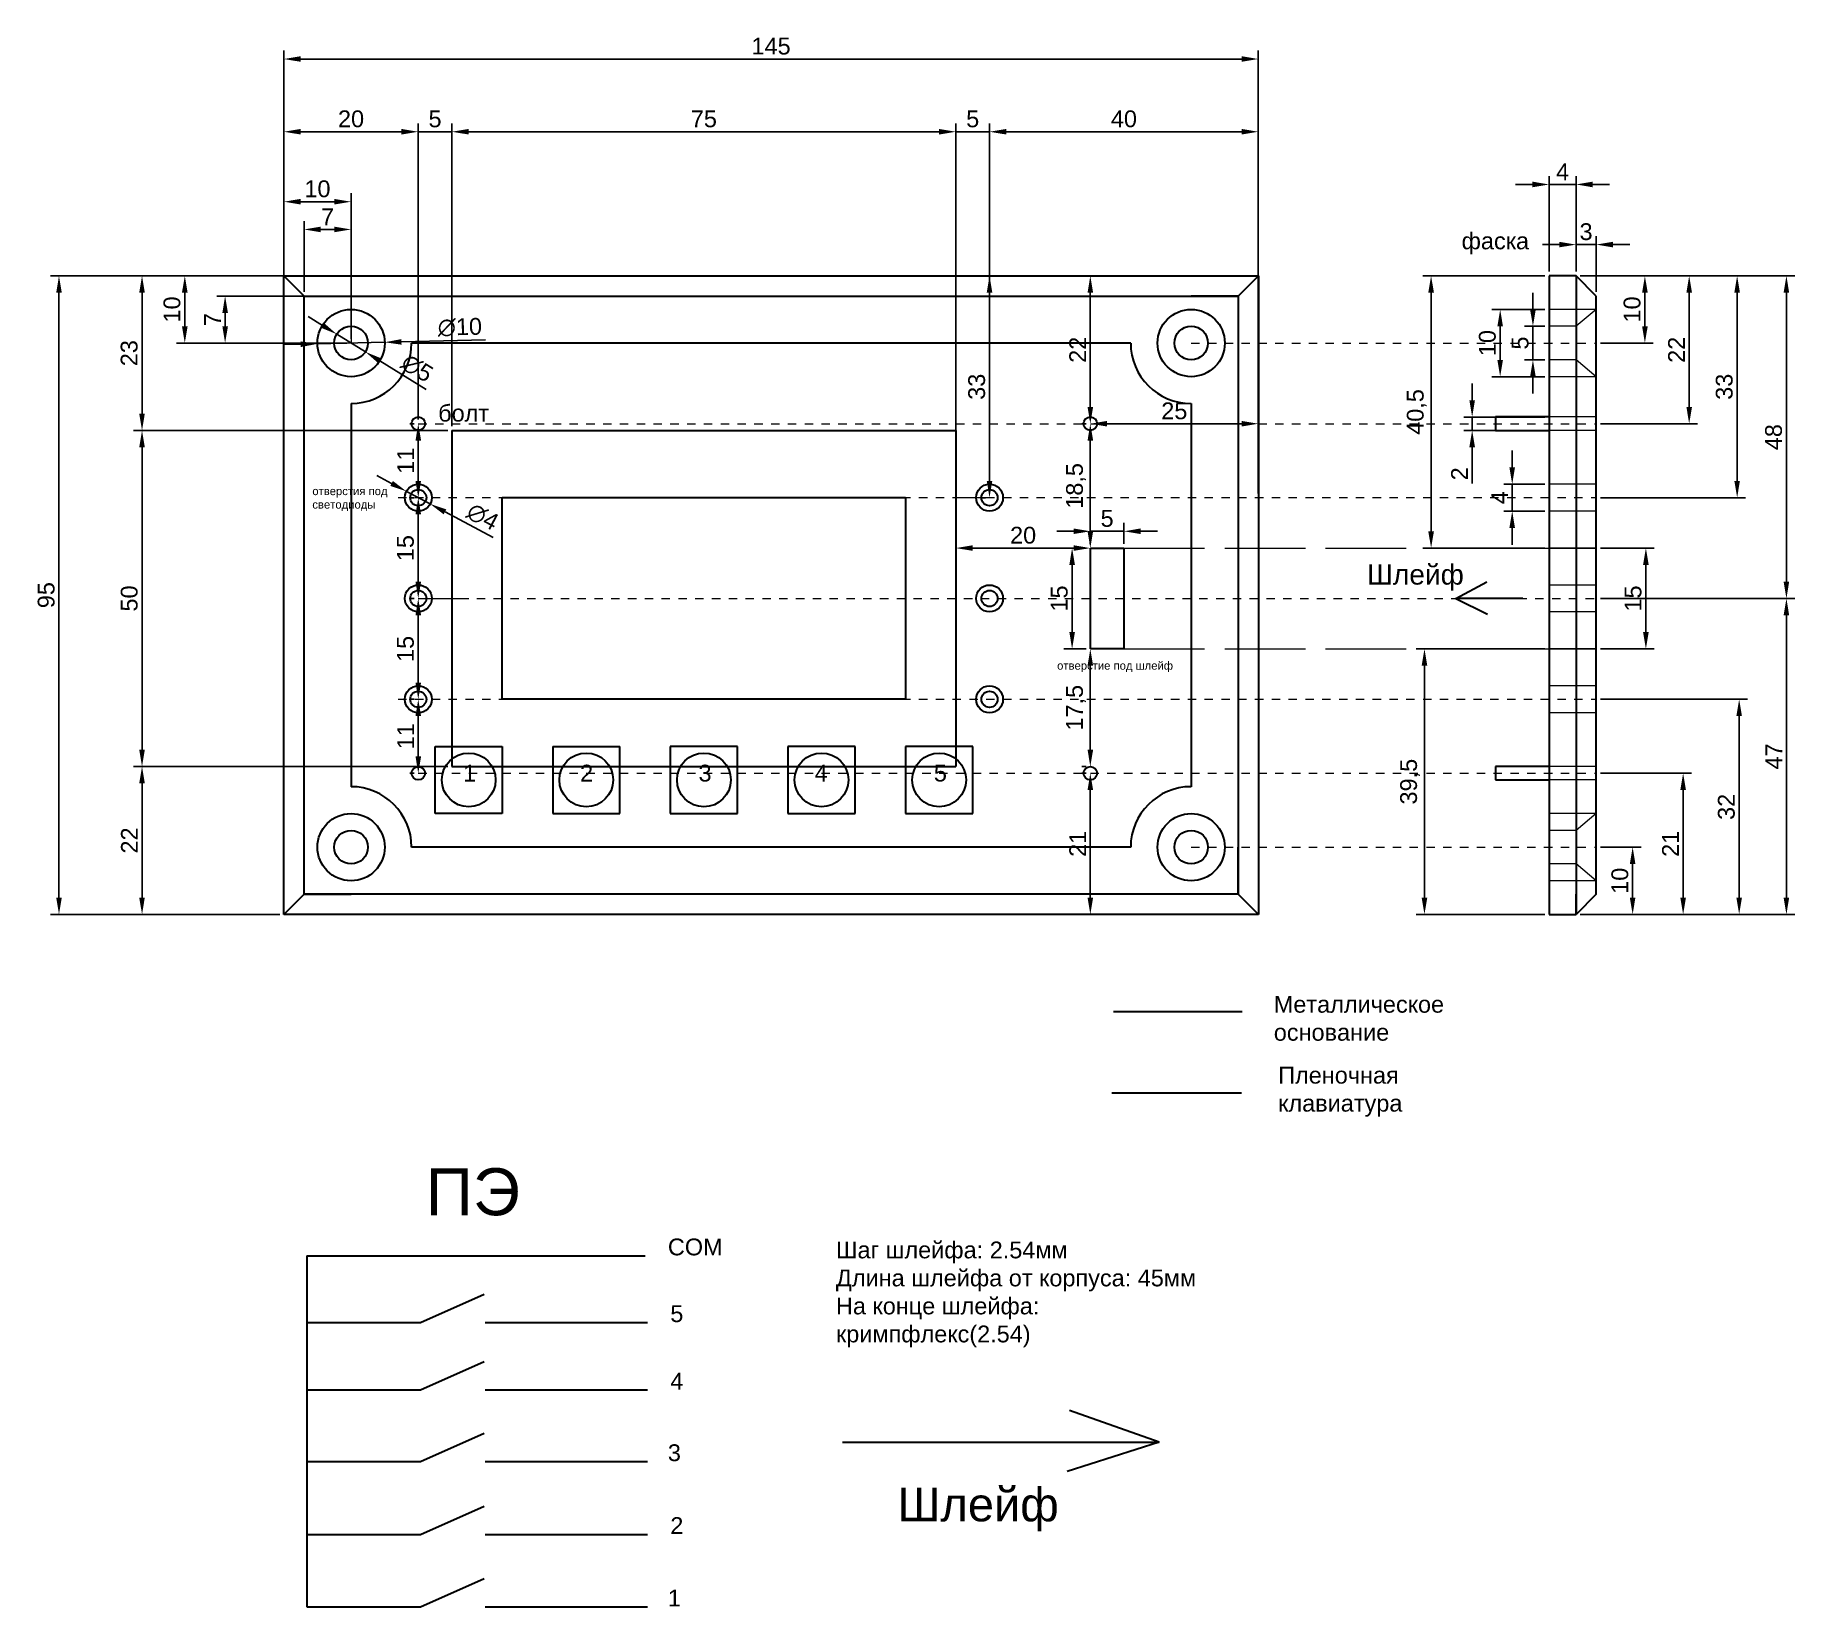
# Model space of a CAD drawing. Header units: millimetres. Extents: x 1209 to 1471, y 1140 to 1373.
import ezdxf

# ---------------------------------------------------------------- set-up
doc = ezdxf.new("R2010")
doc.units = ezdxf.units.MM
doc.linetypes.add('ACAD_ISO02W100', pattern=[15, 12, -3])
doc.linetypes.add('JIS_02_1.2', pattern=[2.5, 1.25, -1.25])
doc.layers.get('0').update_dxf_attribs({"lineweight": 30})
doc.layers.add('пленочная клавиатура', color=130, linetype='Continuous', lineweight=30)
doc.layers.add('размер', color=7, linetype='Continuous', lineweight=15)
doc.styles.get("Standard").update_dxf_attribs({"font": 'arial.ttf'})
doc.dimstyles.new('ISO-25', dxfattribs={"dimtxt": 2.5, "dimasz": 2.5, "dimexe": 1.25, "dimexo": 0.625, "dimtad": 1, "dimtxsty": 'Standard', "dimcen": 2.5, "dimadec": 0, "dimazin": 0, "dimtfac": 1, "dimtmove": 0, "dimatfit": 3, "dimfxl": 1, "dimarcsym": 0})

msp = doc.modelspace()

# ---------------------------------------------------------------- texts
at = {"attachment_point": 1}
for s, width, insert, char_height in [('Шлейф', 34.18474, (1407.31, 1294.686), 3), ('Металлическое основание', 23.18369, (1393.43, 1230.498), 2.5), ('ПЭ', 100.20166, (1267.231, 1204.857), 7), ('СОМ', 100.20166, (1303.272, 1194.396), 2.5), ('5', 100.20166, (1303.633, 1184.462), 2.5), ('4', 100.20166, (1303.633, 1174.425), 2.5), ('3', 100.20166, (1303.272, 1163.778), 2.5), ('Шлейф', 34.18474, (1337.437, 1157.323), 5), ('2', 100.20166, (1303.633, 1152.941), 2.5), ('1', 100.20166, (1303.272, 1142.164), 2.5)]:
    msp.add_mtext_dynamic_manual_height_columns(s, width=width, gutter_width=12.5, heights=[0], dxfattribs=dict(at, insert=insert, char_height=char_height))
at = {"layer": 'пленочная клавиатура', "char_height": 2.5, "attachment_point": 1}
for s, width, insert in [('1', 4.99568, (1272.814, 1264.891)), ('2', 4.99568, (1290.21, 1264.891)), ('3', 4.99568, (1307.832, 1264.891)), ('4', 4.99568, (1325.114, 1264.891)), ('5', 4.99568, (1342.85, 1264.891)), ('Пленочная клавиатура', 27.42562, (1394.085, 1219.946))]:
    msp.add_mtext_dynamic_manual_height_columns(s, width=width, gutter_width=12.5, heights=[0], dxfattribs=dict(at, insert=insert))
at = {"layer": 'размер', "attachment_point": 1}
for s, width, insert, char_height in [('фаска', 16.99675, (1421.38, 1344.074), 2.5), ('болт', 16.99675, (1269.098, 1318.45), 2.5), ('отверстия под светодиоды', 11.2206, (1250.366, 1306.198), 1.2), ('отверстие под шлейф', 26.24797, (1361.194, 1280.234), 1.2), ('Шаг шлейфа: 2.54мм^JДлина шлейфа от корпуса: 45мм^JНа конце шлейфа: кримпфлекс(2.54)', 55.23515, (1328.287, 1193.951), 2.5)]:
    msp.add_mtext_dynamic_manual_height_columns(s, width=width, gutter_width=12.5, heights=[0], dxfattribs=dict(at, insert=insert, char_height=char_height))

# ---------------------------------------------------------------- blocks, each defined once
blk = doc.blocks.new('*D1')
at = {"layer": 'размер', "color": 0, "lineweight": -2, "transparency": 16777216}
for p, q in [((1246.13, 1338.25), (1246.13, 1371.13)), ((1248.63, 1369.88), (1388.63, 1369.88)), ((1391.13, 1338.25), (1391.13, 1371.13))]:
    blk.add_line(p, q, dxfattribs=at)
at = {"layer": 'размер', "color": 0, "transparency": 16777216}
for points in [[(1248.63, 1370.3), (1248.63, 1369.47), (1246.13, 1369.88)], [(1388.63, 1370.3), (1388.63, 1369.47), (1391.13, 1369.88)]]:
    blk.add_solid(points, dxfattribs=at)
at = {"layer": 'размер', "color": 0, "transparency": 16777216, "insert": (1318.63, 1371.79), "char_height": 2.5, "attachment_point": 5}
blk.add_mtext('145', dxfattribs=at)
blk = doc.blocks.new('*D2')
at = {"layer": 'размер', "color": 0, "lineweight": -2, "transparency": 16777216}
for p, q in [((1245.51, 1337.62), (1211.42, 1337.62)), ((1212.67, 1335.12), (1212.67, 1245.12)), ((1245.51, 1242.62), (1211.42, 1242.62))]:
    blk.add_line(p, q, dxfattribs=at)
at = {"layer": 'размер', "color": 0, "transparency": 16777216}
for points in [[(1212.26, 1335.12), (1213.09, 1335.12), (1212.67, 1337.62)], [(1212.26, 1245.12), (1213.09, 1245.12), (1212.67, 1242.62)]]:
    blk.add_solid(points, dxfattribs=at)
at = {"layer": 'размер', "color": 0, "transparency": 16777216, "insert": (1210.77, 1290.12), "char_height": 2.5, "attachment_point": 5, "rotation": 90}
blk.add_mtext('95', dxfattribs=at)
blk = doc.blocks.new('*D3')
at = {"layer": 'размер', "color": 0, "lineweight": -2, "transparency": 16777216}
for p, q in [((1438.4, 1338.25), (1438.4, 1343.52)), ((1441.4, 1335.25), (1441.4, 1343.52)), ((1435.9, 1342.27), (1433.4, 1342.27)), ((1438.4, 1342.27), (1441.4, 1342.27)), ((1443.9, 1342.27), (1446.4, 1342.27))]:
    blk.add_line(p, q, dxfattribs=at)
at = {"layer": 'размер', "color": 0, "transparency": 16777216}
for points in [[(1435.9, 1342.69), (1435.9, 1341.86), (1438.4, 1342.27)], [(1443.9, 1342.69), (1443.9, 1341.86), (1441.4, 1342.27)]]:
    blk.add_solid(points, dxfattribs=at)
at = {"layer": 'размер', "color": 0, "transparency": 16777216, "insert": (1439.9, 1344.18), "char_height": 2.5, "attachment_point": 5}
blk.add_mtext('3', dxfattribs=at)
blk = doc.blocks.new('*D4')
at = {"layer": 'размер', "color": 0, "lineweight": -2, "transparency": 16777216}
for p, q in [((1431.9, 1351.22), (1429.4, 1351.22)), ((1434.4, 1338.25), (1434.4, 1352.47)), ((1434.4, 1351.22), (1438.4, 1351.22)), ((1438.4, 1338.25), (1438.4, 1352.47)), ((1440.9, 1351.22), (1443.4, 1351.22))]:
    blk.add_line(p, q, dxfattribs=at)
at = {"layer": 'размер', "color": 0, "transparency": 16777216}
for points in [[(1431.9, 1351.64), (1431.9, 1350.8), (1434.4, 1351.22)], [(1440.9, 1351.64), (1440.9, 1350.8), (1438.4, 1351.22)]]:
    blk.add_solid(points, dxfattribs=at)
at = {"layer": 'размер', "color": 0, "transparency": 16777216, "insert": (1436.4, 1353.1), "char_height": 2.5, "attachment_point": 5}
blk.add_mtext('4', dxfattribs=at)
blk = doc.blocks.new('*D6')
at = {"layer": 'размер', "color": 0, "lineweight": -2, "transparency": 16777216}
for p, q in [((1251.14, 1327.51), (1261.13, 1327.74)), ((1276.13, 1328.08), (1263.63, 1327.8)), ((1248.64, 1327.45), (1246.14, 1327.39))]:
    blk.add_line(p, q, dxfattribs=at)
at = {"layer": 'размер', "color": 0, "transparency": 16777216}
for points in [[(1248.63, 1327.87), (1248.65, 1327.03), (1251.14, 1327.51)], [(1263.62, 1328.21), (1263.64, 1327.38), (1261.13, 1327.74)]]:
    blk.add_solid(points, dxfattribs=at)
at = {"layer": 'размер', "color": 0, "transparency": 16777216, "insert": (1272.32, 1329.97), "char_height": 2.5, "attachment_point": 5, "rotation": 1.313}
blk.add_mtext('∅10', dxfattribs=at)
blk = doc.blocks.new('*D7')
at = {"layer": 'размер', "color": 0, "lineweight": -2, "transparency": 16777216}
for p, q in [((1251.88, 1330.25), (1249.75, 1331.56)), ((1254.01, 1328.94), (1258.26, 1326.31)), ((1267.31, 1320.73), (1260.39, 1325))]:
    blk.add_line(p, q, dxfattribs=at)
at = {"layer": 'размер', "color": 0, "transparency": 16777216}
for points in [[(1252.1, 1330.6), (1251.66, 1329.9), (1254.01, 1328.94)], [(1260.61, 1325.35), (1260.17, 1324.64), (1258.26, 1326.31)]]:
    blk.add_solid(points, dxfattribs=at)
at = {"layer": 'размер', "color": 0, "transparency": 16777216, "insert": (1265.95, 1323.88), "char_height": 2.5, "attachment_point": 5, "rotation": 328.3128}
blk.add_mtext('∅5', dxfattribs=at)
blk = doc.blocks.new('*D8')
at = {"layer": 'размер', "color": 0, "lineweight": -2, "transparency": 16777216}
for p, q in [((1255.51, 1334.62), (1236.14, 1334.62)), ((1237.39, 1332.12), (1237.39, 1330.12)), ((1255.51, 1327.62), (1236.14, 1327.62))]:
    blk.add_line(p, q, dxfattribs=at)
at = {"layer": 'размер', "color": 0, "transparency": 16777216}
for points in [[(1236.98, 1332.12), (1237.81, 1332.12), (1237.39, 1334.62)], [(1236.98, 1330.12), (1237.81, 1330.12), (1237.39, 1327.62)]]:
    blk.add_solid(points, dxfattribs=at)
at = {"layer": 'размер', "color": 0, "transparency": 16777216, "insert": (1235.52, 1331.12), "char_height": 2.5, "attachment_point": 5, "rotation": 90}
blk.add_mtext('7', dxfattribs=at)
blk = doc.blocks.new('*D9')
at = {"layer": 'размер', "color": 0, "lineweight": -2, "transparency": 16777216}
for p, q in [((1249.13, 1335.25), (1249.13, 1345.78)), ((1251.63, 1344.53), (1253.63, 1344.53)), ((1256.13, 1335.25), (1256.13, 1345.78))]:
    blk.add_line(p, q, dxfattribs=at)
at = {"layer": 'размер', "color": 0, "transparency": 16777216}
for points in [[(1251.63, 1344.94), (1251.63, 1344.11), (1249.13, 1344.53)], [(1253.63, 1344.94), (1253.63, 1344.11), (1256.13, 1344.53)]]:
    blk.add_solid(points, dxfattribs=at)
at = {"layer": 'размер', "color": 0, "transparency": 16777216, "insert": (1252.63, 1346.4), "char_height": 2.5, "attachment_point": 5}
blk.add_mtext('7', dxfattribs=at)
blk = doc.blocks.new('*D12')
at = {"layer": 'размер', "color": 0, "lineweight": -2, "transparency": 16777216}
for p, q in [((1366.13, 1316.25), (1366.13, 1316.87)), ((1368.63, 1315.62), (1388.63, 1315.62)), ((1391.13, 1316.25), (1391.13, 1316.87))]:
    blk.add_line(p, q, dxfattribs=at)
at = {"layer": 'размер', "color": 0, "transparency": 16777216}
for points in [[(1368.63, 1316.04), (1368.63, 1315.21), (1366.13, 1315.62)], [(1388.63, 1316.04), (1388.63, 1315.21), (1391.13, 1315.62)]]:
    blk.add_solid(points, dxfattribs=at)
at = {"layer": 'размер', "color": 0, "transparency": 16777216, "insert": (1378.63, 1317.52), "char_height": 2.5, "attachment_point": 5}
blk.add_mtext('25', dxfattribs=at)
blk = doc.blocks.new('*D13')
at = {"layer": 'размер', "color": 0, "lineweight": -2, "transparency": 16777216}
for p, q in [((1365.51, 1337.62), (1364.88, 1337.62)), ((1366.13, 1318.12), (1366.13, 1335.12)), ((1365.51, 1315.62), (1364.88, 1315.62))]:
    blk.add_line(p, q, dxfattribs=at)
at = {"layer": 'размер', "color": 0, "transparency": 16777216}
for points in [[(1365.72, 1335.12), (1366.55, 1335.12), (1366.13, 1337.62)], [(1365.72, 1318.12), (1366.55, 1318.12), (1366.13, 1315.62)]]:
    blk.add_solid(points, dxfattribs=at)
at = {"layer": 'размер', "color": 0, "transparency": 16777216, "insert": (1364.25, 1326.62), "char_height": 2.5, "attachment_point": 5, "rotation": 90}
blk.add_mtext('22', dxfattribs=at)
blk = doc.blocks.new('*D14')
at = {"layer": 'размер', "color": 0, "lineweight": -2, "transparency": 16777216}
for p, q in [((1246.13, 1316.25), (1246.13, 1360.31)), ((1263.63, 1359.06), (1248.63, 1359.06)), ((1266.13, 1359.69), (1266.13, 1360.31))]:
    blk.add_line(p, q, dxfattribs=at)
at = {"layer": 'размер', "color": 0, "transparency": 16777216}
for points in [[(1248.63, 1359.48), (1248.63, 1358.65), (1246.13, 1359.06)], [(1263.63, 1359.48), (1263.63, 1358.65), (1266.13, 1359.06)]]:
    blk.add_solid(points, dxfattribs=at)
at = {"layer": 'размер', "color": 0, "transparency": 16777216, "insert": (1256.13, 1360.97), "char_height": 2.5, "attachment_point": 5}
blk.add_mtext('20', dxfattribs=at)
blk = doc.blocks.new('*D15')
at = {"layer": 'размер', "color": 0, "lineweight": -2, "transparency": 16777216}
for p, q in [((1365.51, 1263.62), (1364.88, 1263.62)), ((1366.13, 1261.12), (1366.13, 1245.12)), ((1365.51, 1242.62), (1364.88, 1242.62))]:
    blk.add_line(p, q, dxfattribs=at)
at = {"layer": 'размер', "color": 0, "transparency": 16777216}
for points in [[(1365.72, 1261.12), (1366.55, 1261.12), (1366.13, 1263.62)], [(1365.72, 1245.12), (1366.55, 1245.12), (1366.13, 1242.62)]]:
    blk.add_solid(points, dxfattribs=at)
at = {"layer": 'размер', "color": 0, "transparency": 16777216, "insert": (1364.25, 1253.12), "char_height": 2.5, "attachment_point": 5, "rotation": 90}
blk.add_mtext('21', dxfattribs=at)
blk = doc.blocks.new('*D52')
at = {"layer": 'размер', "color": 0, "lineweight": -2, "transparency": 16777216}
for p, q in [((1262.16, 1306.73), (1259.95, 1307.91)), ((1264.37, 1305.56), (1267.9, 1303.69)), ((1277.26, 1298.71), (1270.11, 1302.51))]:
    blk.add_line(p, q, dxfattribs=at)
at = {"layer": 'размер', "color": 0, "transparency": 16777216}
for points in [[(1262.36, 1307.1), (1261.97, 1306.37), (1264.37, 1305.56)], [(1270.3, 1302.88), (1269.91, 1302.14), (1267.9, 1303.69)]]:
    blk.add_solid(points, dxfattribs=at)
at = {"layer": 'размер', "color": 0, "transparency": 16777216, "insert": (1275.71, 1301.77), "char_height": 2.5, "attachment_point": 5, "rotation": 332.0296}
blk.add_mtext('∅4', dxfattribs=at)
blk = doc.blocks.new('*D59')
at = {"layer": 'размер', "color": 0, "lineweight": -2, "transparency": 16777216}
for p, q in [((1265.51, 1304.62), (1264.88, 1304.62)), ((1266.13, 1302.12), (1266.13, 1292.12)), ((1265.51, 1289.62), (1264.88, 1289.62))]:
    blk.add_line(p, q, dxfattribs=at)
at = {"layer": 'размер', "color": 0, "transparency": 16777216}
for points in [[(1265.72, 1302.12), (1266.55, 1302.12), (1266.13, 1304.62)], [(1265.72, 1292.12), (1266.55, 1292.12), (1266.13, 1289.62)]]:
    blk.add_solid(points, dxfattribs=at)
at = {"layer": 'размер', "color": 0, "transparency": 16777216, "insert": (1264.23, 1297.12), "char_height": 2.5, "attachment_point": 5, "rotation": 90}
blk.add_mtext('15', dxfattribs=at)
blk = doc.blocks.new('*D60')
at = {"layer": 'размер', "color": 0, "lineweight": -2, "transparency": 16777216}
for p, q in [((1265.51, 1289.62), (1264.88, 1289.62)), ((1266.13, 1287.12), (1266.13, 1277.12)), ((1265.51, 1274.62), (1264.88, 1274.62))]:
    blk.add_line(p, q, dxfattribs=at)
at = {"layer": 'размер', "color": 0, "transparency": 16777216}
for points in [[(1265.72, 1287.12), (1266.55, 1287.12), (1266.13, 1289.62)], [(1265.72, 1277.12), (1266.55, 1277.12), (1266.13, 1274.62)]]:
    blk.add_solid(points, dxfattribs=at)
at = {"layer": 'размер', "color": 0, "transparency": 16777216, "insert": (1264.23, 1282.12), "char_height": 2.5, "attachment_point": 5, "rotation": 90}
blk.add_mtext('15', dxfattribs=at)
blk = doc.blocks.new('*D62')
at = {"layer": 'размер', "color": 0, "lineweight": -2, "transparency": 16777216}
for p, q in [((1350.51, 1337.62), (1349.88, 1337.62)), ((1351.13, 1307.12), (1351.13, 1335.12)), ((1350.51, 1304.62), (1349.88, 1304.62))]:
    blk.add_line(p, q, dxfattribs=at)
at = {"layer": 'размер', "color": 0, "transparency": 16777216}
for points in [[(1350.72, 1335.12), (1351.55, 1335.12), (1351.13, 1337.62)], [(1350.72, 1307.12), (1351.55, 1307.12), (1351.13, 1304.62)]]:
    blk.add_solid(points, dxfattribs=at)
at = {"layer": 'размер', "color": 0, "transparency": 16777216, "insert": (1349.23, 1321.12), "char_height": 2.5, "attachment_point": 5, "rotation": 90}
blk.add_mtext('33', dxfattribs=at)
blk = doc.blocks.new('*D64')
at = {"layer": 'размер', "color": 0, "lineweight": -2, "transparency": 16777216}
for p, q in [((1433.78, 1332.62), (1425.87, 1332.62)), ((1427.12, 1330.12), (1427.12, 1325.12)), ((1433.78, 1322.62), (1425.87, 1322.62))]:
    blk.add_line(p, q, dxfattribs=at)
at = {"layer": 'размер', "color": 0, "transparency": 16777216}
for points in [[(1426.7, 1330.12), (1427.53, 1330.12), (1427.12, 1332.62)], [(1426.7, 1325.12), (1427.53, 1325.12), (1427.12, 1322.62)]]:
    blk.add_solid(points, dxfattribs=at)
at = {"layer": 'размер', "color": 0, "transparency": 16777216, "insert": (1425.22, 1327.62), "char_height": 2.5, "attachment_point": 5, "rotation": 90}
blk.add_mtext('10', dxfattribs=at)
blk = doc.blocks.new('*D65')
at = {"layer": 'размер', "color": 0, "lineweight": -2, "transparency": 16777216}
for p, q in [((1431.99, 1332.62), (1431.99, 1335.12)), ((1433.78, 1330.12), (1430.74, 1330.12)), ((1431.99, 1330.12), (1431.99, 1325.12)), ((1433.78, 1325.12), (1430.74, 1325.12)), ((1431.99, 1322.62), (1431.99, 1320.12))]:
    blk.add_line(p, q, dxfattribs=at)
at = {"layer": 'размер', "color": 0, "transparency": 16777216}
for points in [[(1431.57, 1332.62), (1432.41, 1332.62), (1431.99, 1330.12)], [(1431.57, 1322.62), (1432.41, 1322.62), (1431.99, 1325.12)]]:
    blk.add_solid(points, dxfattribs=at)
at = {"layer": 'размер', "color": 0, "transparency": 16777216, "insert": (1430.09, 1327.62), "char_height": 2.5, "attachment_point": 5, "rotation": 90}
blk.add_mtext('5', dxfattribs=at)
blk = doc.blocks.new('*D66')
at = {"layer": 'размер', "color": 0, "lineweight": -2, "transparency": 16777216}
for p, q in [((1422.95, 1319.12), (1422.95, 1321.62)), ((1433.78, 1316.62), (1421.7, 1316.62)), ((1433.78, 1314.62), (1421.7, 1314.62)), ((1422.95, 1316.62), (1422.95, 1314.62)), ((1422.95, 1312.12), (1422.95, 1306.72))]:
    blk.add_line(p, q, dxfattribs=at)
at = {"layer": 'размер', "color": 0, "transparency": 16777216}
for points in [[(1422.53, 1319.12), (1423.37, 1319.12), (1422.95, 1316.62)], [(1422.53, 1312.12), (1423.37, 1312.12), (1422.95, 1314.62)]]:
    blk.add_solid(points, dxfattribs=at)
at = {"layer": 'размер', "color": 0, "transparency": 16777216, "insert": (1421.07, 1308.17), "char_height": 2.5, "attachment_point": 5, "rotation": 90}
blk.add_mtext('2', dxfattribs=at)
blk = doc.blocks.new('*D67')
at = {"layer": 'размер', "color": 0, "lineweight": -2, "transparency": 16777216}
for p, q in [((1428.91, 1309.12), (1428.91, 1311.62)), ((1433.78, 1306.62), (1427.66, 1306.62)), ((1428.91, 1306.62), (1428.91, 1302.62)), ((1433.78, 1302.62), (1427.66, 1302.62)), ((1428.91, 1300.12), (1428.91, 1297.62))]:
    blk.add_line(p, q, dxfattribs=at)
at = {"layer": 'размер', "color": 0, "transparency": 16777216}
for points in [[(1428.49, 1309.12), (1429.32, 1309.12), (1428.91, 1306.62)], [(1428.49, 1300.12), (1429.32, 1300.12), (1428.91, 1302.62)]]:
    blk.add_solid(points, dxfattribs=at)
at = {"layer": 'размер', "color": 0, "transparency": 16777216, "insert": (1427.03, 1304.62), "char_height": 2.5, "attachment_point": 5, "rotation": 90}
blk.add_mtext('4', dxfattribs=at)
blk = doc.blocks.new('*D70')
at = {"layer": 'размер', "color": 0, "lineweight": -2, "transparency": 16777216}
for p, q in [((1365.51, 1297.12), (1362.17, 1297.12)), ((1363.42, 1294.62), (1363.42, 1284.62)), ((1365.51, 1282.12), (1362.17, 1282.12))]:
    blk.add_line(p, q, dxfattribs=at)
at = {"layer": 'размер', "color": 0, "transparency": 16777216}
for points in [[(1363.01, 1294.62), (1363.84, 1294.62), (1363.42, 1297.12)], [(1363.01, 1284.62), (1363.84, 1284.62), (1363.42, 1282.12)]]:
    blk.add_solid(points, dxfattribs=at)
at = {"layer": 'размер', "color": 0, "transparency": 16777216, "insert": (1361.52, 1289.62), "char_height": 2.5, "attachment_point": 5, "rotation": 90}
blk.add_mtext('15', dxfattribs=at)
blk = doc.blocks.new('*D72')
at = {"layer": 'размер', "color": 0, "lineweight": -2, "transparency": 16777216}
for p, q in [((1346.13, 1297.75), (1346.13, 1298.37)), ((1363.63, 1297.12), (1348.63, 1297.12)), ((1366.13, 1297.75), (1366.13, 1298.37))]:
    blk.add_line(p, q, dxfattribs=at)
at = {"layer": 'размер', "color": 0, "transparency": 16777216}
for points in [[(1348.63, 1297.54), (1348.63, 1296.71), (1346.13, 1297.12)], [(1363.63, 1297.54), (1363.63, 1296.71), (1366.13, 1297.12)]]:
    blk.add_solid(points, dxfattribs=at)
at = {"layer": 'размер', "color": 0, "transparency": 16777216, "insert": (1356.13, 1299.02), "char_height": 2.5, "attachment_point": 5}
blk.add_mtext('20', dxfattribs=at)
blk = doc.blocks.new('*D73')
at = {"layer": 'размер', "color": 0, "lineweight": -2, "transparency": 16777216}
for p, q in [((1365.51, 1282.12), (1364.88, 1282.12)), ((1366.13, 1267.12), (1366.13, 1279.62)), ((1365.51, 1264.62), (1364.88, 1264.62))]:
    blk.add_line(p, q, dxfattribs=at)
at = {"layer": 'размер', "color": 0, "transparency": 16777216}
for points in [[(1365.72, 1279.62), (1366.55, 1279.62), (1366.13, 1282.12)], [(1365.72, 1267.12), (1366.55, 1267.12), (1366.13, 1264.62)]]:
    blk.add_solid(points, dxfattribs=at)
at = {"layer": 'размер', "color": 0, "transparency": 16777216, "insert": (1364.01, 1273.37), "char_height": 2.5, "attachment_point": 5, "rotation": 90}
blk.add_mtext('17,5', dxfattribs=at)
blk = doc.blocks.new('*D74')
at = {"layer": 'размер', "color": 0, "lineweight": -2, "transparency": 16777216}
for p, q in [((1365.51, 1315.62), (1364.88, 1315.62)), ((1366.13, 1299.62), (1366.13, 1313.12)), ((1365.51, 1297.12), (1364.88, 1297.12))]:
    blk.add_line(p, q, dxfattribs=at)
at = {"layer": 'размер', "color": 0, "transparency": 16777216}
for points in [[(1365.72, 1313.12), (1366.55, 1313.12), (1366.13, 1315.62)], [(1365.72, 1299.62), (1366.55, 1299.62), (1366.13, 1297.12)]]:
    blk.add_solid(points, dxfattribs=at)
at = {"layer": 'размер', "color": 0, "transparency": 16777216, "insert": (1364.01, 1306.37), "char_height": 2.5, "attachment_point": 5, "rotation": 90}
blk.add_mtext('18,5', dxfattribs=at)
blk = doc.blocks.new('*D78')
at = {"layer": 'размер', "color": 0, "lineweight": -2, "transparency": 16777216}
for p, q in [((1265.51, 1315.62), (1264.88, 1315.62)), ((1266.13, 1313.12), (1266.13, 1307.12)), ((1265.51, 1304.62), (1264.88, 1304.62))]:
    blk.add_line(p, q, dxfattribs=at)
at = {"layer": 'размер', "color": 0, "transparency": 16777216}
for points in [[(1265.72, 1313.12), (1266.55, 1313.12), (1266.13, 1315.62)], [(1265.72, 1307.12), (1266.55, 1307.12), (1266.13, 1304.62)]]:
    blk.add_solid(points, dxfattribs=at)
at = {"layer": 'размер', "color": 0, "transparency": 16777216, "insert": (1264.25, 1310.12), "char_height": 2.5, "attachment_point": 5, "rotation": 90}
blk.add_mtext('11', dxfattribs=at)
blk = doc.blocks.new('*D81')
at = {"layer": 'размер', "color": 0, "lineweight": -2, "transparency": 16777216}
for p, q in [((1265.51, 1274.62), (1264.88, 1274.62)), ((1266.13, 1272.12), (1266.13, 1266.12)), ((1265.51, 1263.62), (1264.88, 1263.62))]:
    blk.add_line(p, q, dxfattribs=at)
at = {"layer": 'размер', "color": 0, "transparency": 16777216}
for points in [[(1265.72, 1272.12), (1266.55, 1272.12), (1266.13, 1274.62)], [(1265.72, 1266.12), (1266.55, 1266.12), (1266.13, 1263.62)]]:
    blk.add_solid(points, dxfattribs=at)
at = {"layer": 'размер', "color": 0, "transparency": 16777216, "insert": (1264.25, 1269.12), "char_height": 2.5, "attachment_point": 5, "rotation": 90}
blk.add_mtext('11', dxfattribs=at)
blk = doc.blocks.new('*D82')
at = {"layer": 'размер', "color": 0, "lineweight": -2, "transparency": 16777216}
for p, q in [((1270.51, 1314.62), (1223.78, 1314.62)), ((1225.03, 1312.12), (1225.03, 1267.12)), ((1270.51, 1264.62), (1223.78, 1264.62))]:
    blk.add_line(p, q, dxfattribs=at)
at = {"layer": 'размер', "color": 0, "transparency": 16777216}
for points in [[(1224.61, 1312.12), (1225.44, 1312.12), (1225.03, 1314.62)], [(1224.61, 1267.12), (1225.44, 1267.12), (1225.03, 1264.62)]]:
    blk.add_solid(points, dxfattribs=at)
at = {"layer": 'размер', "color": 0, "transparency": 16777216, "insert": (1223.13, 1289.62), "char_height": 2.5, "attachment_point": 5, "rotation": 90}
blk.add_mtext('50', dxfattribs=at)
blk = doc.blocks.new('*D83')
at = {"layer": 'размер', "color": 0, "lineweight": -2, "transparency": 16777216}
for p, q in [((1271.13, 1315.25), (1271.13, 1360.31)), ((1273.63, 1359.06), (1343.63, 1359.06)), ((1346.13, 1315.25), (1346.13, 1360.31))]:
    blk.add_line(p, q, dxfattribs=at)
at = {"layer": 'размер', "color": 0, "transparency": 16777216}
for points in [[(1273.63, 1359.48), (1273.63, 1358.65), (1271.13, 1359.06)], [(1343.63, 1359.48), (1343.63, 1358.65), (1346.13, 1359.06)]]:
    blk.add_solid(points, dxfattribs=at)
at = {"layer": 'размер', "color": 0, "transparency": 16777216, "insert": (1308.63, 1360.96), "char_height": 2.5, "attachment_point": 5}
blk.add_mtext('75', dxfattribs=at)
blk = doc.blocks.new('*D85')
at = {"layer": 'размер', "color": 0, "lineweight": -2, "transparency": 16777216}
for p, q in [((1263.63, 1359.06), (1261.13, 1359.06)), ((1266.13, 1316.25), (1266.13, 1360.31)), ((1271.13, 1359.06), (1266.13, 1359.06)), ((1271.13, 1315.25), (1271.13, 1360.31)), ((1273.63, 1359.06), (1276.13, 1359.06))]:
    blk.add_line(p, q, dxfattribs=at)
at = {"layer": 'размер', "color": 0, "transparency": 16777216}
for points in [[(1263.63, 1359.48), (1263.63, 1358.65), (1266.13, 1359.06)], [(1273.63, 1359.48), (1273.63, 1358.65), (1271.13, 1359.06)]]:
    blk.add_solid(points, dxfattribs=at)
at = {"layer": 'размер', "color": 0, "transparency": 16777216, "insert": (1268.63, 1360.96), "char_height": 2.5, "attachment_point": 5}
blk.add_mtext('5', dxfattribs=at)
blk = doc.blocks.new('*D86')
at = {"layer": 'размер', "color": 0, "lineweight": -2, "transparency": 16777216}
for p, q in [((1343.63, 1359.06), (1341.13, 1359.06)), ((1346.13, 1305.25), (1346.13, 1360.31)), ((1351.13, 1359.06), (1346.13, 1359.06)), ((1351.13, 1305.25), (1351.13, 1360.31)), ((1353.63, 1359.06), (1356.13, 1359.06))]:
    blk.add_line(p, q, dxfattribs=at)
at = {"layer": 'размер', "color": 0, "transparency": 16777216}
for points in [[(1343.63, 1359.48), (1343.63, 1358.65), (1346.13, 1359.06)], [(1353.63, 1359.48), (1353.63, 1358.65), (1351.13, 1359.06)]]:
    blk.add_solid(points, dxfattribs=at)
at = {"layer": 'размер', "color": 0, "transparency": 16777216, "insert": (1348.63, 1360.96), "char_height": 2.5, "attachment_point": 5}
blk.add_mtext('5', dxfattribs=at)
blk = doc.blocks.new('*D87')
at = {"layer": 'размер', "color": 0, "lineweight": -2, "transparency": 16777216}
for p, q in [((1351.13, 1305.25), (1351.13, 1360.31)), ((1353.63, 1359.06), (1388.63, 1359.06)), ((1391.13, 1305.25), (1391.13, 1360.31))]:
    blk.add_line(p, q, dxfattribs=at)
at = {"layer": 'размер', "color": 0, "transparency": 16777216}
for points in [[(1353.63, 1359.48), (1353.63, 1358.65), (1351.13, 1359.06)], [(1388.63, 1359.48), (1388.63, 1358.65), (1391.13, 1359.06)]]:
    blk.add_solid(points, dxfattribs=at)
at = {"layer": 'размер', "color": 0, "transparency": 16777216, "insert": (1371.13, 1360.97), "char_height": 2.5, "attachment_point": 5}
blk.add_mtext('40', dxfattribs=at)
blk = doc.blocks.new('*D88')
at = {"layer": 'размер', "color": 0, "lineweight": -2, "transparency": 16777216}
for p, q in [((1224.4, 1337.62), (1223.78, 1337.62)), ((1225.03, 1317.12), (1225.03, 1335.12)), ((1224.4, 1314.62), (1223.78, 1314.62))]:
    blk.add_line(p, q, dxfattribs=at)
at = {"layer": 'размер', "color": 0, "transparency": 16777216}
for points in [[(1224.61, 1335.12), (1225.44, 1335.12), (1225.03, 1337.62)], [(1224.61, 1317.12), (1225.44, 1317.12), (1225.03, 1314.62)]]:
    blk.add_solid(points, dxfattribs=at)
at = {"layer": 'размер', "color": 0, "transparency": 16777216, "insert": (1223.12, 1326.12), "char_height": 2.5, "attachment_point": 5, "rotation": 90}
blk.add_mtext('23', dxfattribs=at)
blk = doc.blocks.new('*D89')
at = {"layer": 'размер', "color": 0, "lineweight": -2, "transparency": 16777216}
for p, q in [((1224.4, 1264.62), (1223.78, 1264.62)), ((1225.03, 1262.12), (1225.03, 1245.12)), ((1224.4, 1242.62), (1223.78, 1242.62))]:
    blk.add_line(p, q, dxfattribs=at)
at = {"layer": 'размер', "color": 0, "transparency": 16777216}
for points in [[(1224.61, 1262.12), (1225.44, 1262.12), (1225.03, 1264.62)], [(1224.61, 1245.12), (1225.44, 1245.12), (1225.03, 1242.62)]]:
    blk.add_solid(points, dxfattribs=at)
at = {"layer": 'размер', "color": 0, "transparency": 16777216, "insert": (1223.15, 1253.62), "char_height": 2.5, "attachment_point": 5, "rotation": 90}
blk.add_mtext('22', dxfattribs=at)
blk = doc.blocks.new('*D90')
at = {"layer": 'размер', "color": 0, "lineweight": -2, "transparency": 16777216}
for p, q in [((1363.63, 1299.62), (1361.13, 1299.62)), ((1366.13, 1297.75), (1366.13, 1300.87)), ((1371.13, 1299.62), (1366.13, 1299.62)), ((1371.13, 1297.75), (1371.13, 1300.87)), ((1373.63, 1299.62), (1376.13, 1299.62))]:
    blk.add_line(p, q, dxfattribs=at)
at = {"layer": 'размер', "color": 0, "transparency": 16777216}
for points in [[(1363.63, 1300.04), (1363.63, 1299.21), (1366.13, 1299.62)], [(1373.63, 1300.04), (1373.63, 1299.21), (1371.13, 1299.62)]]:
    blk.add_solid(points, dxfattribs=at)
at = {"layer": 'размер', "color": 0, "transparency": 16777216, "insert": (1368.63, 1301.52), "char_height": 2.5, "attachment_point": 5}
blk.add_mtext('5', dxfattribs=at)
blk = doc.blocks.new('*D98')
at = {"layer": 'размер', "color": 0, "lineweight": -2, "transparency": 16777216}
for p, q in [((1442.03, 1297.12), (1450.05, 1297.12)), ((1448.8, 1294.62), (1448.8, 1284.62)), ((1442.03, 1282.12), (1450.05, 1282.12))]:
    blk.add_line(p, q, dxfattribs=at)
at = {"layer": 'размер', "color": 0, "transparency": 16777216}
for points in [[(1448.38, 1294.62), (1449.22, 1294.62), (1448.8, 1297.12)], [(1448.38, 1284.62), (1449.22, 1284.62), (1448.8, 1282.12)]]:
    blk.add_solid(points, dxfattribs=at)
at = {"layer": 'размер', "color": 0, "transparency": 16777216, "insert": (1446.9, 1289.62), "char_height": 2.5, "attachment_point": 5, "rotation": 90}
blk.add_mtext('15', dxfattribs=at)
blk = doc.blocks.new('*D99')
at = {"layer": 'размер', "color": 0, "lineweight": -2, "transparency": 16777216}
for p, q in [((1246.13, 1328.25), (1246.13, 1349.9)), ((1253.63, 1348.65), (1248.63, 1348.65)), ((1256.13, 1328.25), (1256.13, 1349.9))]:
    blk.add_line(p, q, dxfattribs=at)
at = {"layer": 'размер', "color": 0, "transparency": 16777216}
for points in [[(1248.63, 1349.07), (1248.63, 1348.24), (1246.13, 1348.65)], [(1253.63, 1349.07), (1253.63, 1348.24), (1256.13, 1348.65)]]:
    blk.add_solid(points, dxfattribs=at)
at = {"layer": 'размер', "color": 0, "transparency": 16777216, "insert": (1251.13, 1350.56), "char_height": 2.5, "attachment_point": 5}
blk.add_mtext('10', dxfattribs=at)
blk = doc.blocks.new('*D100')
at = {"layer": 'размер', "color": 0, "lineweight": -2, "transparency": 16777216}
for p, q in [((1255.51, 1337.62), (1230.14, 1337.62)), ((1231.39, 1330.12), (1231.39, 1335.12)), ((1255.51, 1327.62), (1230.14, 1327.62))]:
    blk.add_line(p, q, dxfattribs=at)
at = {"layer": 'размер', "color": 0, "transparency": 16777216}
for points in [[(1230.97, 1335.12), (1231.81, 1335.12), (1231.39, 1337.62)], [(1230.97, 1330.12), (1231.81, 1330.12), (1231.39, 1327.62)]]:
    blk.add_solid(points, dxfattribs=at)
at = {"layer": 'размер', "color": 0, "transparency": 16777216, "insert": (1229.49, 1332.62), "char_height": 2.5, "attachment_point": 5, "rotation": 90}
blk.add_mtext('10', dxfattribs=at)
blk = doc.blocks.new('*D101')
at = {"layer": 'размер', "color": 0, "lineweight": -2, "transparency": 16777216}
for p, q in [((1439.03, 1337.62), (1449.9, 1337.62)), ((1448.65, 1330.12), (1448.65, 1335.12)), ((1442.03, 1327.62), (1449.9, 1327.62))]:
    blk.add_line(p, q, dxfattribs=at)
at = {"layer": 'размер', "color": 0, "transparency": 16777216}
for points in [[(1448.24, 1335.12), (1449.07, 1335.12), (1448.65, 1337.62)], [(1448.24, 1330.12), (1449.07, 1330.12), (1448.65, 1327.62)]]:
    blk.add_solid(points, dxfattribs=at)
at = {"layer": 'размер', "color": 0, "transparency": 16777216, "insert": (1446.75, 1332.62), "char_height": 2.5, "attachment_point": 5, "rotation": 90}
blk.add_mtext('10', dxfattribs=at)
blk = doc.blocks.new('*D102')
at = {"layer": 'размер', "color": 0, "lineweight": -2, "transparency": 16777216}
for p, q in [((1439.03, 1337.62), (1456.49, 1337.62)), ((1455.24, 1318.12), (1455.24, 1335.12)), ((1442.03, 1315.62), (1456.49, 1315.62))]:
    blk.add_line(p, q, dxfattribs=at)
at = {"layer": 'размер', "color": 0, "transparency": 16777216}
for points in [[(1454.83, 1335.12), (1455.66, 1335.12), (1455.24, 1337.62)], [(1454.83, 1318.12), (1455.66, 1318.12), (1455.24, 1315.62)]]:
    blk.add_solid(points, dxfattribs=at)
at = {"layer": 'размер', "color": 0, "transparency": 16777216, "insert": (1453.36, 1326.62), "char_height": 2.5, "attachment_point": 5, "rotation": 90}
blk.add_mtext('22', dxfattribs=at)
blk = doc.blocks.new('*D103')
at = {"layer": 'размер', "color": 0, "lineweight": -2, "transparency": 16777216}
for p, q in [((1439.03, 1337.62), (1463.63, 1337.62)), ((1462.38, 1307.12), (1462.38, 1335.12)), ((1442.03, 1304.62), (1463.63, 1304.62))]:
    blk.add_line(p, q, dxfattribs=at)
at = {"layer": 'размер', "color": 0, "transparency": 16777216}
for points in [[(1461.96, 1335.12), (1462.79, 1335.12), (1462.38, 1337.62)], [(1461.96, 1307.12), (1462.79, 1307.12), (1462.38, 1304.62)]]:
    blk.add_solid(points, dxfattribs=at)
at = {"layer": 'размер', "color": 0, "transparency": 16777216, "insert": (1460.47, 1321.12), "char_height": 2.5, "attachment_point": 5, "rotation": 90}
blk.add_mtext('33', dxfattribs=at)
blk = doc.blocks.new('*D104')
at = {"layer": 'размер', "color": 0, "lineweight": -2, "transparency": 16777216}
for p, q in [((1439.03, 1337.62), (1470.96, 1337.62)), ((1469.71, 1292.12), (1469.71, 1335.12)), ((1442.03, 1289.62), (1470.96, 1289.62))]:
    blk.add_line(p, q, dxfattribs=at)
at = {"layer": 'размер', "color": 0, "transparency": 16777216}
for points in [[(1469.29, 1335.12), (1470.12, 1335.12), (1469.71, 1337.62)], [(1469.29, 1292.12), (1470.12, 1292.12), (1469.71, 1289.62)]]:
    blk.add_solid(points, dxfattribs=at)
at = {"layer": 'размер', "color": 0, "transparency": 16777216, "insert": (1467.81, 1313.62), "char_height": 2.5, "attachment_point": 5, "rotation": 90}
blk.add_mtext('48', dxfattribs=at)
blk = doc.blocks.new('*D106')
at = {"layer": 'размер', "color": 0, "lineweight": -2, "transparency": 16777216}
for p, q in [((1469.08, 1289.62), (1468.46, 1289.62)), ((1469.71, 1245.12), (1469.71, 1287.12)), ((1439.03, 1242.62), (1470.96, 1242.62))]:
    blk.add_line(p, q, dxfattribs=at)
at = {"layer": 'размер', "color": 0, "transparency": 16777216}
for points in [[(1469.29, 1287.12), (1470.12, 1287.12), (1469.71, 1289.62)], [(1469.29, 1245.12), (1470.12, 1245.12), (1469.71, 1242.62)]]:
    blk.add_solid(points, dxfattribs=at)
at = {"layer": 'размер', "color": 0, "transparency": 16777216, "insert": (1467.83, 1266.12), "char_height": 2.5, "attachment_point": 5, "rotation": 90}
blk.add_mtext('47', dxfattribs=at)
blk = doc.blocks.new('*D107')
at = {"layer": 'размер', "color": 0, "lineweight": -2, "transparency": 16777216}
for p, q in [((1442.03, 1274.62), (1463.93, 1274.62)), ((1462.68, 1272.12), (1462.68, 1245.12)), ((1439.03, 1242.62), (1463.93, 1242.62))]:
    blk.add_line(p, q, dxfattribs=at)
at = {"layer": 'размер', "color": 0, "transparency": 16777216}
for points in [[(1462.26, 1272.12), (1463.09, 1272.12), (1462.68, 1274.62)], [(1462.26, 1245.12), (1463.09, 1245.12), (1462.68, 1242.62)]]:
    blk.add_solid(points, dxfattribs=at)
at = {"layer": 'размер', "color": 0, "transparency": 16777216, "insert": (1460.78, 1258.62), "char_height": 2.5, "attachment_point": 5, "rotation": 90}
blk.add_mtext('32', dxfattribs=at)
blk = doc.blocks.new('*D108')
at = {"layer": 'размер', "color": 0, "lineweight": -2, "transparency": 16777216}
for p, q in [((1442.03, 1263.62), (1455.59, 1263.62)), ((1454.34, 1261.12), (1454.34, 1245.12)), ((1443.5, 1242.62), (1455.59, 1242.62))]:
    blk.add_line(p, q, dxfattribs=at)
at = {"layer": 'размер', "color": 0, "transparency": 16777216}
for points in [[(1453.92, 1261.12), (1454.76, 1261.12), (1454.34, 1263.62)], [(1453.92, 1245.12), (1454.76, 1245.12), (1454.34, 1242.62)]]:
    blk.add_solid(points, dxfattribs=at)
at = {"layer": 'размер', "color": 0, "transparency": 16777216, "insert": (1452.46, 1253.12), "char_height": 2.5, "attachment_point": 5, "rotation": 90}
blk.add_mtext('21', dxfattribs=at)
blk = doc.blocks.new('*D109')
at = {"layer": 'размер', "color": 0, "lineweight": -2, "transparency": 16777216}
for p, q in [((1442.03, 1252.62), (1448.08, 1252.62)), ((1446.83, 1250.12), (1446.83, 1245.12)), ((1446.4, 1242.62), (1448.08, 1242.62))]:
    blk.add_line(p, q, dxfattribs=at)
at = {"layer": 'размер', "color": 0, "transparency": 16777216}
for points in [[(1446.41, 1250.12), (1447.24, 1250.12), (1446.83, 1252.62)], [(1446.41, 1245.12), (1447.24, 1245.12), (1446.83, 1242.62)]]:
    blk.add_solid(points, dxfattribs=at)
at = {"layer": 'размер', "color": 0, "transparency": 16777216, "insert": (1444.93, 1247.62), "char_height": 2.5, "attachment_point": 5, "rotation": 90}
blk.add_mtext('10', dxfattribs=at)
blk = doc.blocks.new('*D110')
at = {"layer": 'размер', "color": 0, "lineweight": -2, "transparency": 16777216}
for p, q in [((1433.78, 1282.12), (1414.6, 1282.12)), ((1415.85, 1279.62), (1415.85, 1245.12)), ((1433.78, 1242.62), (1414.6, 1242.62))]:
    blk.add_line(p, q, dxfattribs=at)
at = {"layer": 'размер', "color": 0, "transparency": 16777216}
for points in [[(1415.43, 1279.62), (1416.27, 1279.62), (1415.85, 1282.12)], [(1415.43, 1245.12), (1416.27, 1245.12), (1415.85, 1242.62)]]:
    blk.add_solid(points, dxfattribs=at)
at = {"layer": 'размер', "color": 0, "transparency": 16777216, "insert": (1413.72, 1262.37), "char_height": 2.5, "attachment_point": 5, "rotation": 90}
blk.add_mtext('39,5', dxfattribs=at)
blk = doc.blocks.new('*D111')
at = {"layer": 'размер', "color": 0, "lineweight": -2, "transparency": 16777216}
for p, q in [((1433.78, 1337.62), (1415.59, 1337.62)), ((1416.84, 1299.62), (1416.84, 1335.12)), ((1433.78, 1297.12), (1415.59, 1297.12))]:
    blk.add_line(p, q, dxfattribs=at)
at = {"layer": 'размер', "color": 0, "transparency": 16777216}
for points in [[(1416.42, 1335.12), (1417.26, 1335.12), (1416.84, 1337.62)], [(1416.42, 1299.62), (1417.26, 1299.62), (1416.84, 1297.12)]]:
    blk.add_solid(points, dxfattribs=at)
at = {"layer": 'размер', "color": 0, "transparency": 16777216, "insert": (1414.71, 1317.37), "char_height": 2.5, "attachment_point": 5, "rotation": 90}
blk.add_mtext('40,5', dxfattribs=at)

# ---------------------------------------------------------------- dimensions: what is measured, and where the dimension line sits
at = {"layer": 'размер'}
for base, p1, p2, picture, middle in [((1391.135, 1369.884), (1246.135, 1337.623), (1391.135, 1337.623), '*D1', (1318.635, 1371.786)), ((1246.135, 1359.064), (1266.135, 1359.064), (1246.135, 1315.623), '*D14', (1256.135, 1360.965)), ((1266.135, 1359.064), (1271.135, 1314.623), (1266.135, 1315.623), '*D85', (1268.635, 1360.96)), ((1346.135, 1359.064), (1271.135, 1314.623), (1346.135, 1314.623), '*D83', (1308.635, 1360.96)), ((1346.135, 1359.064), (1351.135, 1304.623), (1346.135, 1304.623), '*D86', (1348.635, 1360.96)), ((1391.135, 1359.064), (1351.135, 1304.623), (1391.135, 1304.623), '*D87', (1371.135, 1360.965)), ((1438.401, 1351.221), (1434.401, 1337.623), (1438.401, 1337.623), '*D4', (1436.401, 1353.096)), ((1246.135, 1348.654), (1256.135, 1327.623), (1246.135, 1327.623), '*D99', (1251.135, 1350.556)), ((1256.135, 1344.528), (1249.135, 1334.623), (1256.135, 1334.623), '*D9', (1252.635, 1346.403)), ((1441.401, 1342.274), (1438.401, 1337.623), (1441.401, 1334.623), '*D3', (1439.901, 1344.176)), ((1391.135, 1315.623), (1366.135, 1315.623), (1391.135, 1315.623), '*D12', (1378.635, 1317.525)), ((1366.135, 1299.623), (1371.135, 1297.123), (1366.135, 1297.123), '*D90', (1368.635, 1301.52)), ((1346.135, 1297.123), (1366.135, 1297.123), (1346.135, 1297.123), '*D72', (1356.135, 1299.025))]:
    dim = msp.add_linear_dim(base=base, p1=p1, p2=p2, dimstyle='ISO-25', dxfattribs=at)
    dim.commit()
    dim.dimension.update_dxf_attribs({"geometry": picture, "text_midpoint": middle})
for base, p1, p2, picture, middle in [((1212.672, 1242.623), (1246.135, 1337.623), (1246.135, 1242.623), '*D2', (1210.771, 1290.123)), ((1225.027, 1337.623), (1225.027, 1314.623), (1225.027, 1337.623), '*D88', (1223.124, 1326.123)), ((1231.389, 1337.623), (1256.135, 1327.623), (1256.135, 1337.623), '*D100', (1229.488, 1332.623)), ((1351.135, 1337.623), (1351.135, 1304.623), (1351.135, 1337.623), '*D62', (1349.233, 1321.123)), ((1366.135, 1337.623), (1366.135, 1315.623), (1366.135, 1337.623), '*D13', (1364.255, 1326.623)), ((1416.841, 1337.623), (1434.401, 1297.123), (1434.401, 1337.623), '*D111', (1414.713, 1317.373)), ((1448.653, 1337.623), (1441.401, 1327.623), (1438.401, 1337.623), '*D101', (1446.751, 1332.623)), ((1455.242, 1337.623), (1441.401, 1315.623), (1438.401, 1337.623), '*D102', (1453.362, 1326.623)), ((1462.376, 1337.623), (1441.401, 1304.623), (1438.401, 1337.623), '*D103', (1460.474, 1321.123)), ((1469.708, 1337.623), (1441.401, 1289.623), (1438.401, 1337.623), '*D104', (1467.807, 1313.623)), ((1237.393, 1327.623), (1256.135, 1334.623), (1256.135, 1327.623), '*D8', (1235.518, 1331.123)), ((1431.991, 1325.123), (1434.401, 1330.123), (1434.401, 1325.123), '*D65', (1430.094, 1327.623)), ((1427.117, 1322.623), (1434.401, 1332.623), (1434.401, 1322.623), '*D64', (1425.215, 1327.623)), ((1422.951, 1314.623), (1434.401, 1316.623), (1434.401, 1314.623), '*D66', (1421.071, 1308.17)), ((1225.027, 1264.623), (1271.135, 1314.623), (1271.135, 1264.623), '*D82', (1223.125, 1289.623)), ((1266.135, 1304.623), (1266.135, 1315.623), (1266.135, 1304.623), '*D78', (1264.255, 1310.123)), ((1366.135, 1315.623), (1366.135, 1297.123), (1366.135, 1315.623), '*D74', (1364.008, 1306.373)), ((1428.908, 1302.623), (1434.401, 1306.623), (1434.401, 1302.623), '*D67', (1427.033, 1304.623)), ((1266.135, 1289.623), (1266.135, 1304.623), (1266.135, 1289.623), '*D59', (1264.233, 1297.123)), ((1363.423, 1282.123), (1366.135, 1297.123), (1366.135, 1282.123), '*D70', (1361.522, 1289.623)), ((1448.799, 1282.123), (1441.401, 1297.123), (1441.401, 1282.123), '*D98', (1446.897, 1289.623)), ((1266.135, 1274.623), (1266.135, 1289.623), (1266.135, 1274.623), '*D60', (1264.233, 1282.123)), ((1469.708, 1289.623), (1438.401, 1242.623), (1469.708, 1289.623), '*D106', (1467.833, 1266.123)), ((1366.135, 1282.123), (1366.135, 1264.623), (1366.135, 1282.123), '*D73', (1364.008, 1273.373)), ((1415.85, 1242.623), (1434.401, 1282.123), (1434.401, 1242.623), '*D110', (1413.723, 1262.373)), ((1266.135, 1263.623), (1266.135, 1274.623), (1266.135, 1263.623), '*D81', (1264.255, 1269.123)), ((1462.678, 1242.623), (1441.401, 1274.623), (1438.401, 1242.623), '*D107', (1460.776, 1258.623)), ((1225.027, 1242.623), (1225.027, 1264.623), (1225.027, 1242.623), '*D89', (1223.146, 1253.623)), ((1366.135, 1242.623), (1366.135, 1263.623), (1366.135, 1242.623), '*D15', (1364.255, 1253.123)), ((1454.34, 1242.623), (1441.401, 1263.623), (1442.875, 1242.623), '*D108', (1452.46, 1253.123)), ((1446.827, 1242.623), (1441.401, 1252.623), (1445.776, 1242.623), '*D109', (1444.926, 1247.623))]:
    dim = msp.add_linear_dim(base=base, p1=p1, p2=p2, angle=90, dimstyle='ISO-25', dxfattribs=at)
    dim.commit()
    dim.dimension.update_dxf_attribs({"geometry": picture, "text_midpoint": middle})
dim = msp.add_diameter_dim_2p(p1=(1251.136, 1327.509), p2=(1261.134, 1327.738), dimstyle='ISO-25', dxfattribs=at)
dim.commit()
dim.dimension.update_dxf_attribs({"geometry": '*D6', "text_midpoint": (1272.364, 1327.995), "dimtype": 163})
for p1, p2, picture, middle in [((1254.008, 1328.937), (1258.262, 1326.31), '*D7', (1265.947, 1323.883)), ((1264.369, 1305.561), (1267.901, 1303.685), '*D52', (1275.714, 1301.768))]:
    dim = msp.add_diameter_dim_2p(p1=p1, p2=p2, dimstyle='ISO-25', dxfattribs=at)
    dim.commit()
    dim.dimension.update_dxf_attribs({"geometry": picture, "text_midpoint": middle})

# ---------------------------------------------------------------- linework, layer by layer
for p, q in [((1246.135, 1242.623), (1246.135, 1337.623)), ((1246.135, 1337.623), (1391.135, 1337.623)), ((1246.135, 1337.623), (1249.135, 1334.623)), ((1391.135, 1337.623), (1388.135, 1334.623)), ((1391.135, 1337.623), (1391.135, 1242.623)), ((1391.135, 1337.623), (1391.135, 1334.623)), ((1438.401, 1337.623), (1434.401, 1337.623)), ((1434.401, 1337.623), (1434.401, 1242.623)), ((1438.401, 1337.623), (1438.401, 1242.623)), ((1441.401, 1334.623), (1438.401, 1337.623)), ((1249.135, 1245.623), (1249.135, 1334.623)), ((1249.135, 1334.623), (1388.135, 1334.623)), ((1249.135, 1334.623), (1251.135, 1334.623)), ((1251.135, 1334.623), (1256.135, 1334.623)), ((1388.135, 1334.623), (1381.135, 1334.623)), ((1388.135, 1334.623), (1388.135, 1245.623)), ((1441.401, 1245.623), (1441.401, 1334.623)), ((1271.135, 1314.623), (1271.135, 1264.623)), ((1271.135, 1314.623), (1346.135, 1314.623)), ((1346.135, 1314.623), (1346.135, 1264.623)), ((1434.401, 1316.623), (1426.401, 1316.623)), ((1426.401, 1316.623), (1426.401, 1314.623)), ((1426.401, 1314.623), (1434.401, 1314.623)), ((1366.135, 1297.123), (1371.135, 1297.123)), ((1366.135, 1282.123), (1366.135, 1297.123)), ((1371.135, 1297.123), (1371.135, 1282.123)), ((1420.503, 1289.623), (1425.119, 1292.117)), ((1430.487, 1289.623), (1420.503, 1289.623)), ((1420.503, 1289.623), (1425.248, 1287.311)), ((1371.135, 1282.123), (1366.135, 1282.123)), ((1271.135, 1264.623), (1346.135, 1264.623)), ((1434.401, 1264.623), (1426.401, 1264.623)), ((1426.401, 1264.623), (1426.401, 1262.623)), ((1426.401, 1262.623), (1434.401, 1262.623)), ((1246.135, 1261.623), (1246.135, 1261.623)), ((1388.135, 1245.623), (1388.135, 1252.623)), ((1246.135, 1242.623), (1249.135, 1245.623)), ((1388.135, 1245.623), (1249.135, 1245.623)), ((1249.135, 1245.623), (1256.135, 1245.623)), ((1388.135, 1245.623), (1391.135, 1242.623)), ((1438.401, 1242.623), (1438.401, 1245.623)), ((1441.401, 1245.623), (1438.401, 1242.623)), ((1391.135, 1242.623), (1246.135, 1242.623)), ((1434.401, 1242.623), (1438.401, 1242.623)), ((1369.567, 1228.197), (1388.722, 1228.197)), ((1249.563, 1191.838), (1249.563, 1139.607)), ((1249.563, 1191.838), (1299.87, 1191.838)), ((1266.487, 1181.904), (1275.937, 1186.12)), ((1249.563, 1181.904), (1266.487, 1181.904)), ((1276.105, 1181.904), (1300.231, 1181.904)), ((1266.487, 1171.867), (1275.937, 1176.083)), ((1249.563, 1171.867), (1266.487, 1171.867)), ((1276.105, 1171.867), (1300.231, 1171.867)), ((1376.355, 1164.095), (1363.032, 1168.804)), ((1266.487, 1161.22), (1275.937, 1165.436)), ((1329.239, 1164.095), (1376.355, 1164.095)), ((1376.355, 1164.095), (1362.707, 1159.712)), ((1249.563, 1161.22), (1266.487, 1161.22)), ((1276.105, 1161.22), (1300.231, 1161.22)), ((1266.487, 1150.383), (1275.937, 1154.598)), ((1249.563, 1150.383), (1266.487, 1150.383)), ((1276.105, 1150.383), (1300.231, 1150.383)), ((1266.487, 1139.607), (1275.937, 1143.822)), ((1249.563, 1139.607), (1266.487, 1139.607)), ((1276.105, 1139.607), (1300.231, 1139.607))]:
    msp.add_line(p, q)
for centre, radius in [((1256.135, 1327.623), 5), ((1256.135, 1327.623), 2.5), ((1381.135, 1327.623), 5), ((1381.135, 1327.623), 2.5), ((1266.135, 1315.623), 1), ((1366.135, 1315.623), 1), ((1266.135, 1304.623), 2), ((1351.135, 1304.623), 2), ((1266.135, 1289.623), 2), ((1351.135, 1289.623), 2), ((1266.135, 1274.623), 2), ((1351.135, 1274.623), 2), ((1266.135, 1263.623), 1), ((1366.135, 1263.623), 1), ((1256.135, 1252.623), 5), ((1381.135, 1252.623), 5), ((1256.135, 1252.623), 2.5), ((1381.135, 1252.623), 2.5)]:
    msp.add_circle(centre, radius)
at = {"layer": 'пленочная клавиатура'}
for p, q in [((1372.135, 1327.623), (1265.135, 1327.623)), ((1256.135, 1318.623), (1256.135, 1261.623)), ((1381.135, 1318.623), (1381.135, 1261.623)), ((1278.635, 1274.623), (1278.635, 1304.623)), ((1278.635, 1304.623), (1338.635, 1304.623)), ((1338.635, 1304.623), (1338.635, 1274.623)), ((1338.635, 1274.623), (1278.635, 1274.623)), ((1268.635, 1257.623), (1268.635, 1267.623)), ((1268.635, 1267.623), (1278.635, 1267.623)), ((1278.635, 1267.623), (1278.635, 1257.623)), ((1286.135, 1267.623), (1286.135, 1257.623)), ((1286.135, 1267.623), (1296.135, 1267.623)), ((1296.135, 1257.623), (1296.135, 1267.623)), ((1303.635, 1267.623), (1303.635, 1257.623)), ((1313.635, 1267.623), (1303.635, 1267.623)), ((1313.635, 1257.623), (1313.635, 1267.623)), ((1321.135, 1267.623), (1321.135, 1257.623)), ((1331.135, 1267.623), (1321.135, 1267.623)), ((1331.135, 1257.623), (1331.135, 1267.623)), ((1348.635, 1267.623), (1338.635, 1267.623)), ((1338.635, 1267.623), (1338.635, 1257.623)), ((1348.635, 1257.623), (1348.635, 1267.623)), ((1278.635, 1257.623), (1268.635, 1257.623)), ((1286.135, 1257.623), (1296.135, 1257.623)), ((1303.635, 1257.623), (1313.635, 1257.623)), ((1321.135, 1257.623), (1331.135, 1257.623)), ((1338.635, 1257.623), (1348.635, 1257.623)), ((1372.135, 1252.623), (1265.135, 1252.623)), ((1369.309, 1216.056), (1388.605, 1216.056))]:
    msp.add_line(p, q, dxfattribs=at)
for centre, radius in [((1266.135, 1304.623), 1.2), ((1351.135, 1304.623), 1.2), ((1266.135, 1289.623), 1.2), ((1351.135, 1289.623), 1.2), ((1266.135, 1274.623), 1.2), ((1351.135, 1274.623), 1.2), ((1273.635, 1262.623), 4), ((1291.135, 1262.623), 4), ((1308.635, 1262.623), 4), ((1326.135, 1262.623), 4), ((1343.635, 1262.623), 4)]:
    msp.add_circle(centre, radius, dxfattribs=at)
for centre, start, end in [((1256.135, 1327.623), 270, 0), ((1381.135, 1327.623), 180, 270), ((1256.135, 1252.623), 0, 90), ((1381.135, 1252.623), 90, 180)]:
    msp.add_arc(centre, 9, start, end, dxfattribs=at)
at = {"layer": 'размер'}
for p, q in [((1246.135, 1337.623), (1268.135, 1337.623)), ((1256.135, 1334.623), (1256.135, 1327.623)), ((1441.401, 1334.623), (1441.401, 1332.623)), ((1441.401, 1332.623), (1434.401, 1332.623)), ((1438.401, 1330.123), (1434.401, 1330.123)), ((1441.401, 1332.623), (1438.401, 1330.123)), ((1441.401, 1327.623), (1441.401, 1330.123)), ((1256.135, 1327.623), (1249.135, 1327.623)), ((1441.401, 1327.623), (1441.401, 1322.623)), ((1441.401, 1327.623), (1441.401, 1325.123)), ((1438.401, 1325.123), (1434.401, 1325.123)), ((1441.401, 1322.623), (1438.401, 1325.123)), ((1441.401, 1322.623), (1434.401, 1322.623)), ((1441.401, 1316.623), (1434.401, 1316.623)), ((1441.401, 1314.623), (1434.401, 1314.623)), ((1441.401, 1315.623), (1441.401, 1316.623)), ((1441.401, 1315.623), (1441.401, 1314.623)), ((1441.401, 1306.623), (1434.401, 1306.623)), ((1441.401, 1304.623), (1441.401, 1306.623)), ((1346.135, 1304.623), (1351.135, 1304.623)), ((1441.401, 1304.623), (1441.401, 1302.623)), ((1441.401, 1302.623), (1434.401, 1302.623)), ((1366.135, 1297.123), (1366.135, 1282.123)), ((1441.401, 1297.123), (1434.401, 1297.123)), ((1441.401, 1291.623), (1434.401, 1291.623)), ((1266.135, 1289.623), (1273.635, 1289.623)), ((1441.401, 1287.623), (1434.401, 1287.623)), ((1441.401, 1282.123), (1434.401, 1282.123)), ((1441.401, 1276.623), (1434.401, 1276.623)), ((1441.401, 1272.623), (1434.401, 1272.623)), ((1441.401, 1264.623), (1441.401, 1265.623)), ((1441.401, 1264.623), (1434.401, 1264.623)), ((1441.401, 1262.623), (1434.401, 1262.623)), ((1441.401, 1264.623), (1441.401, 1263.623)), ((1441.401, 1257.623), (1434.401, 1257.623)), ((1441.401, 1257.623), (1438.401, 1255.123)), ((1438.401, 1255.123), (1434.401, 1255.123)), ((1438.401, 1250.123), (1434.401, 1250.123)), ((1441.401, 1247.623), (1438.401, 1250.123)), ((1441.401, 1247.623), (1434.401, 1247.623)), ((1246.135, 1242.623), (1268.135, 1242.623))]:
    msp.add_line(p, q, dxfattribs=at)
at = {"layer": 'размер', "linetype": 'JIS_02_1.2'}
for p, q in [((1381.135, 1327.623), (1441.401, 1327.623)), ((1266.135, 1315.623), (1441.401, 1315.623)), ((1263.135, 1304.623), (1441.401, 1304.623)), ((1267.335, 1289.623), (1444.401, 1289.623)), ((1263.135, 1274.623), (1441.401, 1274.623)), ((1266.135, 1263.623), (1441.401, 1263.623)), ((1381.135, 1252.623), (1441.401, 1252.623))]:
    msp.add_line(p, q, dxfattribs=at)
at = {"layer": 'размер', "linetype": 'ACAD_ISO02W100'}
for p, q in [((1371.135, 1297.123), (1441.401, 1297.123)), ((1371.135, 1282.123), (1441.401, 1282.123))]:
    msp.add_line(p, q, dxfattribs=at)

msp.set_redraw_order([(e.dxf.handle, doc.entitydb.next_handle()) for e in msp.query("TEXT MTEXT ATTDEF DIMENSION ARC_DIMENSION")])  # texts and dimensions are drawn at this point

doc.saveas('drawing.dxf')
